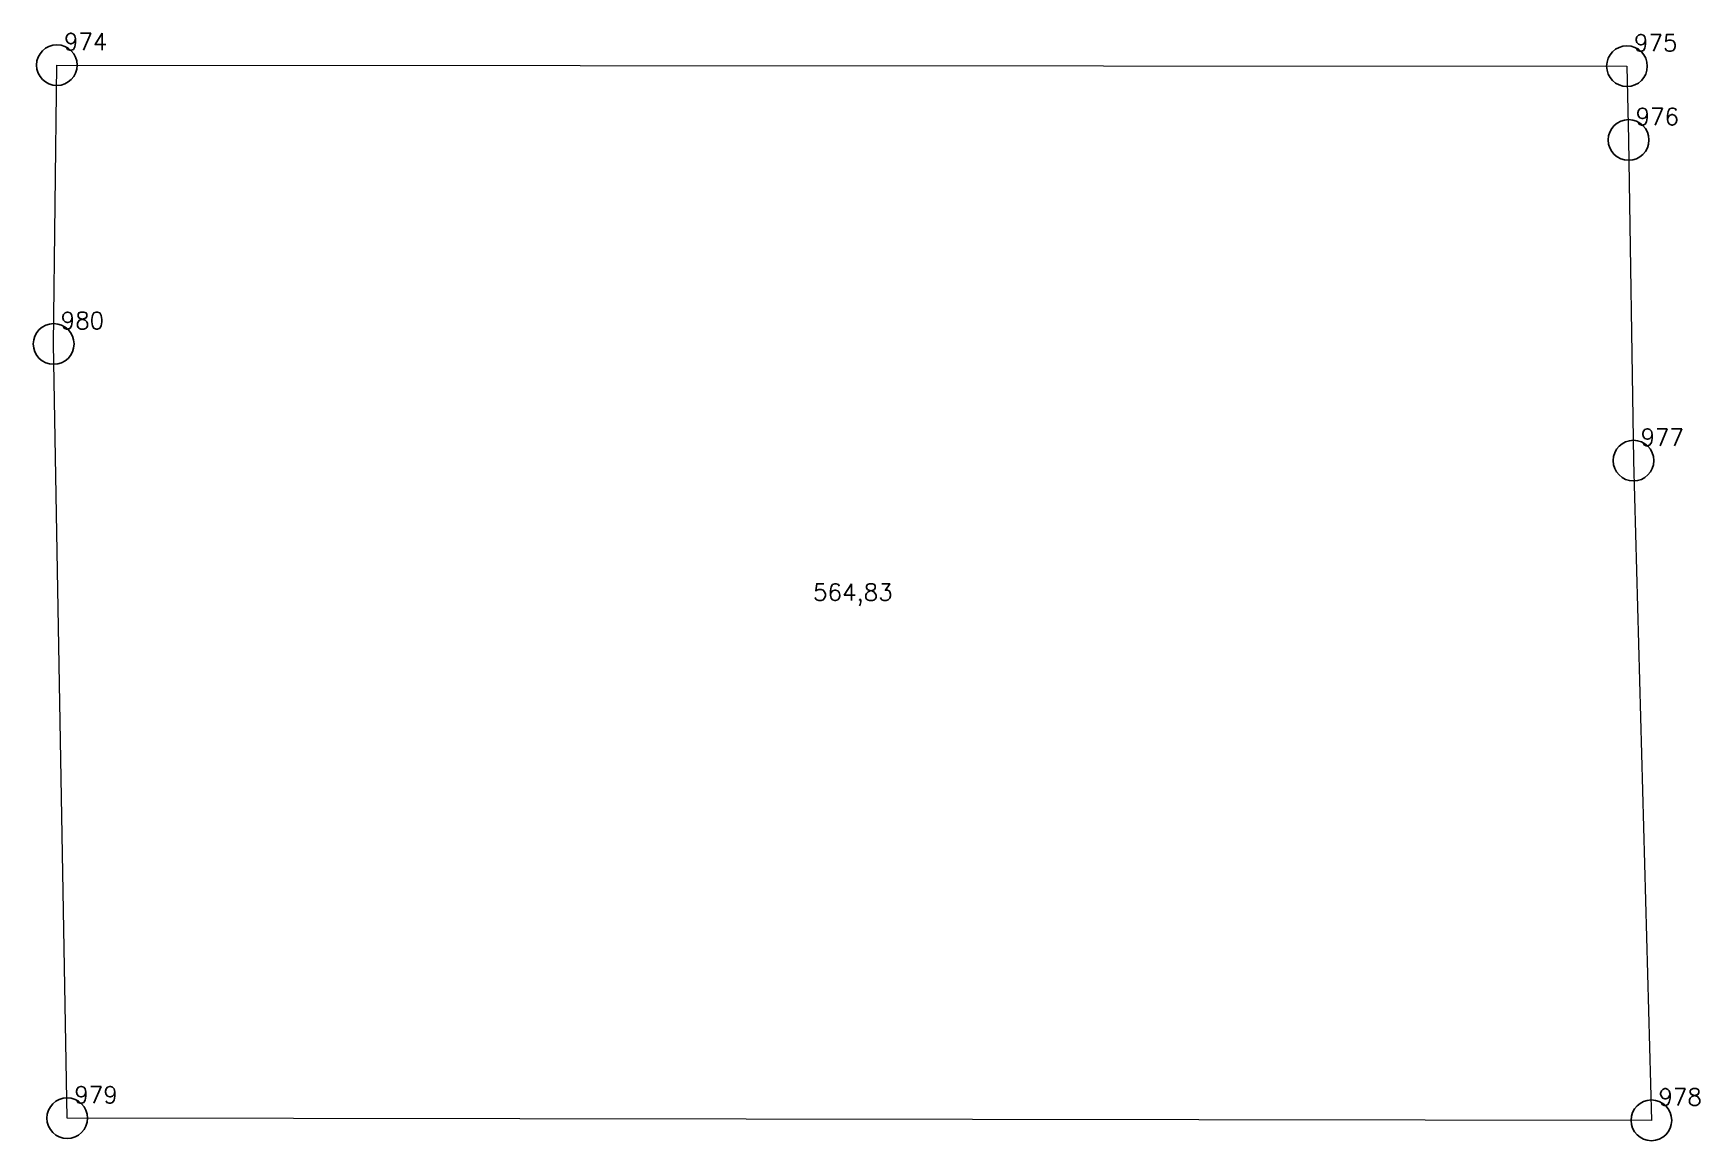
# Model space of a CAD drawing. Extents: x 1390702 to 1399289, y 354783 to 361029.
# Drawn here: x 1397839.69 to 1397870.4, y 359334.11 to 359354.52 of the extents above; entities that cross this region are included whole.
import ezdxf

# ---------------------------------------------------------------- set-up
doc = ezdxf.new("R2010")
doc.units = 0
doc.header["$PDMODE"] = 33
doc.header["$PDSIZE"] = 0.75
doc.layers.add('7 - разработанные границы территорий окн', color=7, linetype='Continuous')
doc.styles.get("Standard").update_dxf_attribs({"font": 'simplex.shx'})

msp = doc.modelspace()

# ---------------------------------------------------------------- texts
at = {"layer": '7 - разработанные границы территорий окн', "color": 7}
for s, p in [('974', (1397840.259, 359354.209)), ('975', (1397869.189, 359354.189)), ('976', (1397869.219, 359352.829)), ('980', (1397840.199, 359349.069)), ('977', (1397869.309, 359346.919)), ('564,83', (1397854.062, 359344.063)), ('564,83', (1397854.062, 359344.063)), ('979', (1397840.449, 359334.799)), ('978', (1397869.639, 359334.759))]:
    msp.add_text(s, height=0.3111, dxfattribs=at).set_placement(p)

# ---------------------------------------------------------------- linework, layer by layer
at = {"layer": '7 - разработанные границы территорий окн', "color": 7, "lineweight": 20}
msp.add_lwpolyline([(1397840.129, 359353.934), (1397869.059, 359353.914), (1397869.089, 359352.554), (1397869.179, 359346.644), (1397869.509, 359334.484), (1397840.319, 359334.524), (1397840.069, 359348.794), (1397840.129, 359353.934)], close=True, dxfattribs=at)
msp.add_lwpolyline([(1397840.129, 359353.934), (1397869.059, 359353.914), (1397869.089, 359352.554), (1397869.179, 359346.644), (1397869.509, 359334.484), (1397840.319, 359334.524), (1397840.069, 359348.794), (1397840.129, 359353.934)], close=True, dxfattribs=at)
at = {"layer": '7 - разработанные границы территорий окн'}
for p in [(1397840.129, 359353.934), (1397869.059, 359353.914), (1397869.089, 359352.554), (1397840.069, 359348.794), (1397869.179, 359346.644), (1397840.319, 359334.524), (1397869.509, 359334.484)]:
    msp.add_point(p, dxfattribs=at)

msp.set_redraw_order([(e.dxf.handle, doc.entitydb.next_handle()) for e in msp.query("TEXT MTEXT ATTDEF DIMENSION ARC_DIMENSION")])  # texts and dimensions are drawn at this point

doc.saveas('drawing.dxf')
